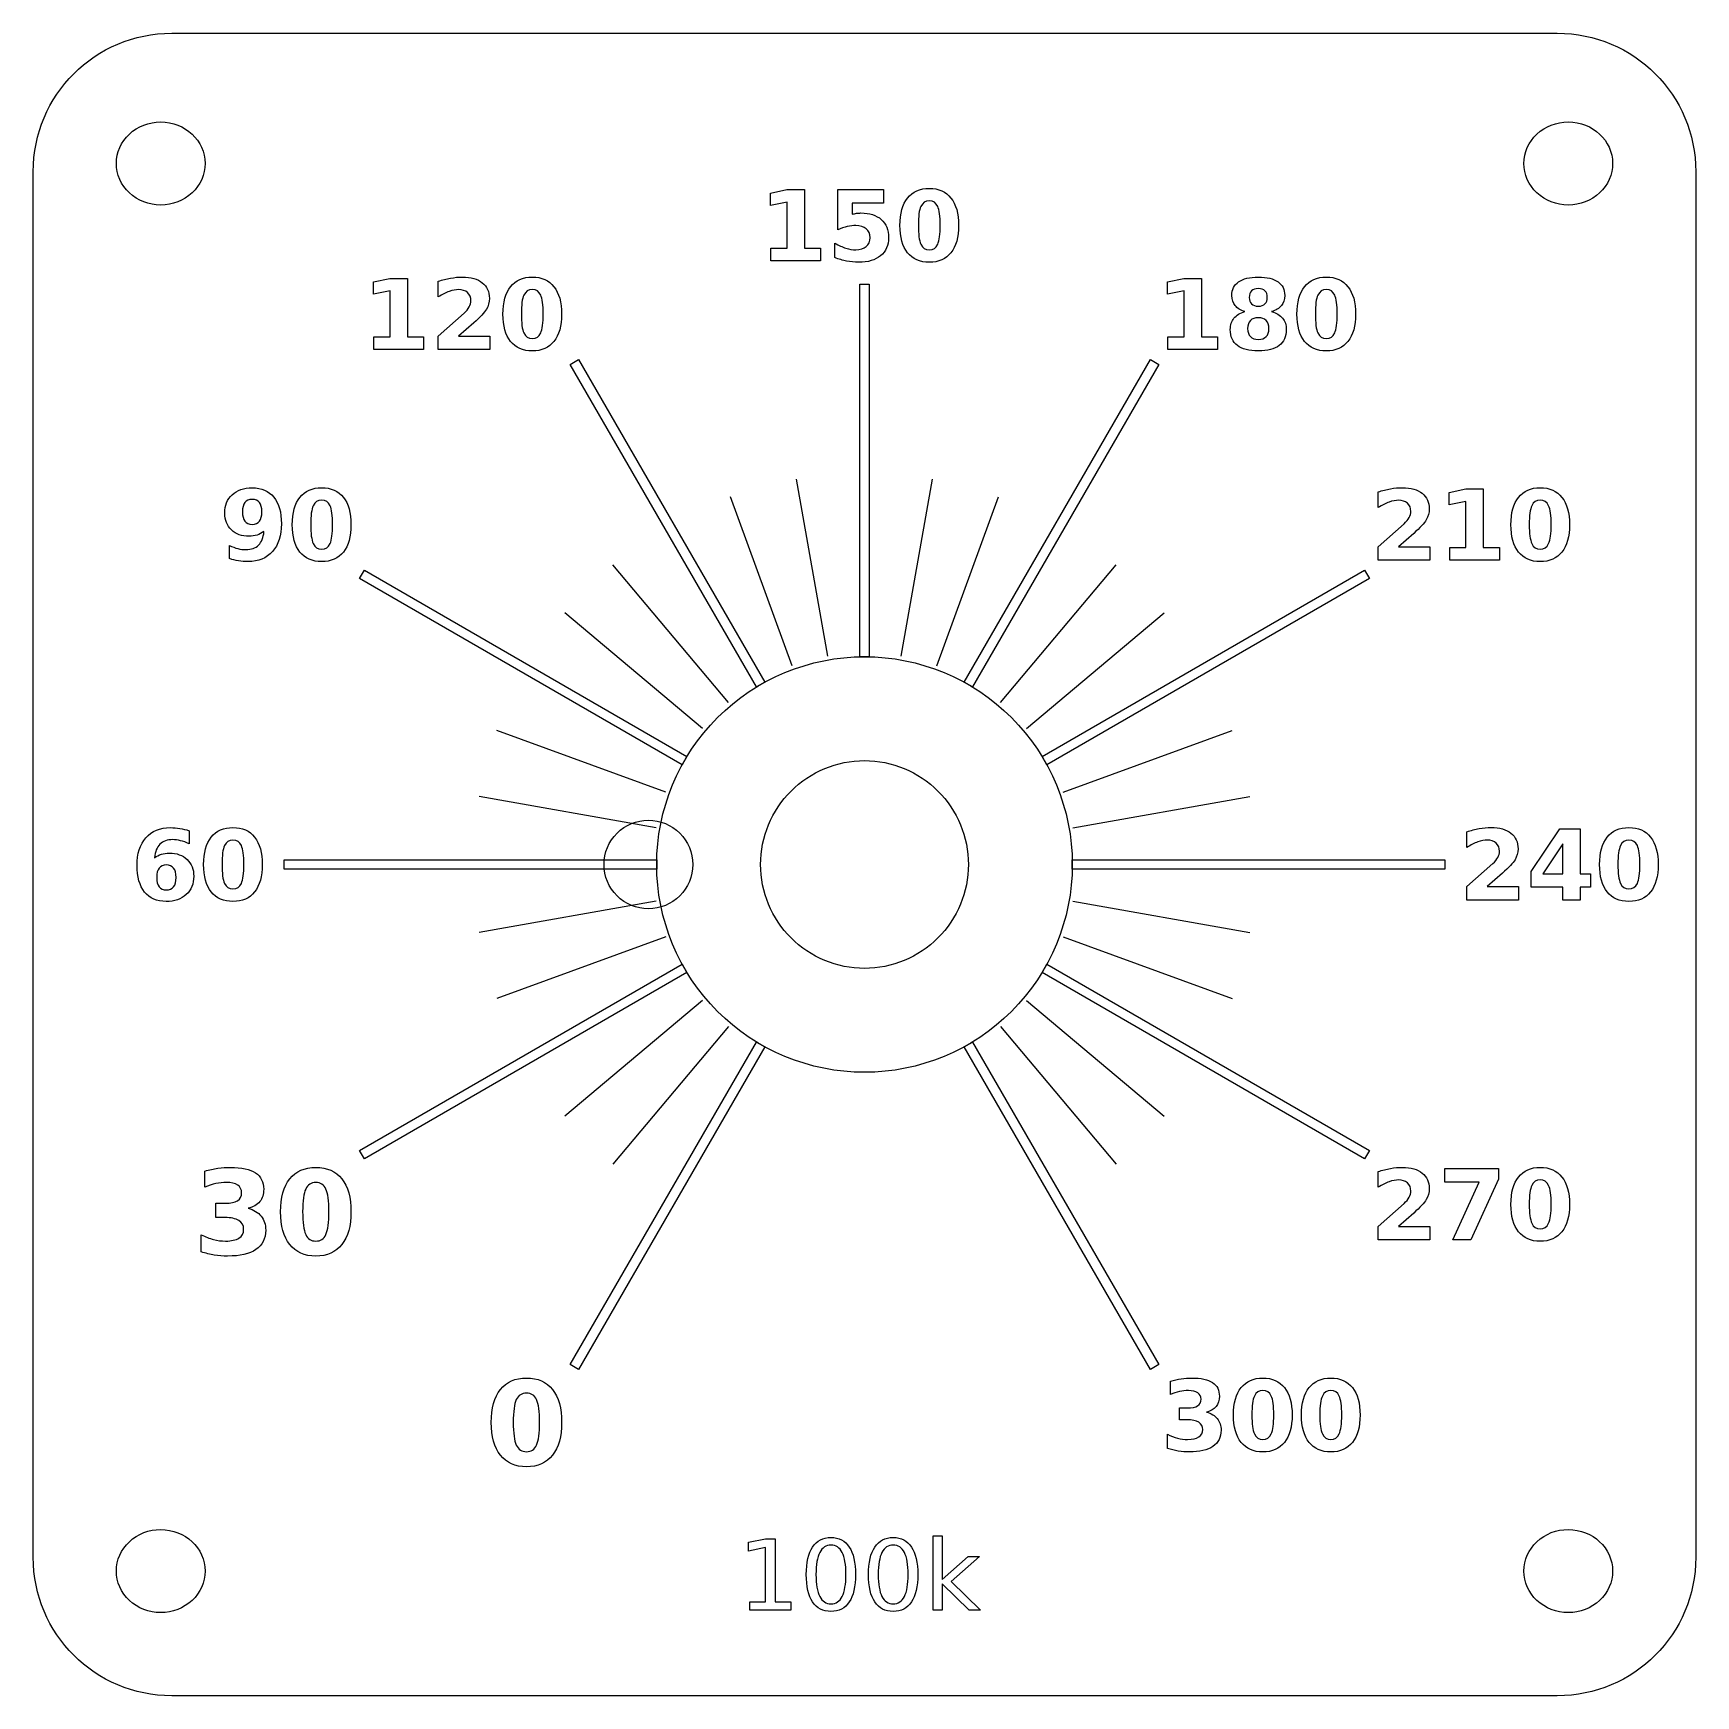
# Model space of a CAD drawing. Extents: x 0.1 to 60.1, y 0.1 to 60.1.
import ezdxf

# ---------------------------------------------------------------- set-up
doc = ezdxf.new("R2010")
doc.units = 0
doc.layers.add('Calque_1', color=7, linetype='CONTINUOUS')

msp = doc.modelspace()

# ---------------------------------------------------------------- linework, layer by layer
at = {"layer": 'Calque_1', "color": 3}
for p, q in [((5.132292, 60.132293), (55.132292, 60.132293)), ((5.132292, 60.132293), (5.132292, 60.132293)), ((0.132292, 5.13229), (0.132292, 55.132293)), ((60.132292, 55.132293), (60.132292, 5.13229)), ((55.132292, 0.13229), (5.132292, 0.13229))]:
    msp.add_line(p, q, dxfattribs=at)
at = {"layer": 'Calque_1', "color": 5}
for p, q in [((6.33229, 55.432292), (6.33229, 55.432292)), ((57.132293, 55.432292), (57.132293, 55.432292)), ((23.932293, 30.132293), (23.932293, 30.132293)), ((33.882292, 30.132293), (33.882292, 30.132293)), ((6.33229, 4.632292), (6.33229, 4.632292)), ((57.132293, 4.632292), (57.132293, 4.632292))]:
    msp.add_line(p, q, dxfattribs=at)
at = {"layer": 'Calque_1', "color": 6}
for p, q in [((26.735431, 54.363705), (27.333155, 54.487729)), ((26.735431, 53.912398), (26.735431, 54.363705)), ((27.3366, 54.036421), (26.735431, 53.912398)), ((27.333155, 54.487729), (27.963608, 54.487729)), ((27.3366, 52.374163), (27.3366, 54.036421)), ((27.963608, 54.487729), (27.963608, 52.374163)), ((29.164223, 54.487729), (30.812701, 54.487729)), ((29.164223, 53.040786), (29.164223, 54.487729)), ((30.812701, 54.000248), (29.693045, 54.000248)), ((29.693045, 54.000248), (29.693045, 53.602339)), ((30.812701, 54.487729), (30.812701, 54.000248)), ((32.865978, 53.204431), (32.865978, 53.204431)), ((33.529159, 53.199231), (33.529159, 53.199231)), ((26.750934, 52.374163), (27.3366, 52.374163)), ((26.750934, 51.915965), (26.750934, 52.374163)), ((27.963608, 52.374163), (28.549274, 52.374163)), ((28.549274, 52.374163), (28.549274, 51.915965)), ((29.062593, 52.036545), (29.062593, 52.558477)), ((28.549274, 51.915965), (26.750934, 51.915965)), ((12.407722, 51.162903), (13.005446, 51.286927)), ((12.407722, 50.711596), (12.407722, 51.162903)), ((13.005446, 51.286927), (13.635898, 51.286927)), ((13.635898, 51.286927), (13.635898, 49.173361)), ((14.748665, 50.616856), (14.748665, 51.181851)), ((29.961566, 37.632293), (29.961566, 51.07226)), ((29.961566, 51.07226), (30.303026, 51.07226)), ((30.303026, 51.07226), (30.303026, 37.632293)), ((41.063137, 51.162896), (41.660861, 51.286919)), ((41.063137, 50.711588), (41.063137, 51.162896)), ((41.660861, 51.286919), (42.291313, 51.286919)), ((42.291313, 51.286919), (42.291313, 49.173353)), ((13.008891, 50.835619), (12.407722, 50.711596)), ((13.008891, 49.173361), (13.008891, 50.835619)), ((41.664306, 50.835612), (41.063137, 50.711588)), ((41.664306, 49.173353), (41.664306, 50.835612)), ((44.017306, 50.599623), (44.017306, 50.599623)), ((14.741774, 49.202644), (15.680562, 50.03119)), ((18.538269, 50.003629), (18.538269, 50.003629)), ((19.20145, 49.998429), (19.20145, 49.998429)), ((43.862276, 50.084581), (43.862276, 50.084581)), ((44.346312, 49.865817), (44.346312, 49.865817)), ((47.193684, 50.003621), (47.193684, 50.003621)), ((47.856864, 49.998421), (47.856864, 49.998421)), ((14.741774, 48.715163), (14.741774, 49.202644)), ((16.028518, 49.684959), (15.479024, 49.202644)), ((15.479024, 49.202644), (16.610738, 49.202644)), ((16.610738, 49.202644), (16.610738, 48.715163)), ((12.423225, 49.173361), (13.008891, 49.173361)), ((12.423225, 48.715163), (12.423225, 49.173361)), ((14.221565, 48.715163), (12.423225, 48.715163)), ((13.635898, 49.173361), (14.221565, 49.173361)), ((14.221565, 49.173361), (14.221565, 48.715163)), ((16.610738, 48.715163), (14.741774, 48.715163)), ((41.078639, 49.173353), (41.664306, 49.173353)), ((41.078639, 48.715156), (41.078639, 49.173353)), ((42.876979, 48.715156), (41.078639, 48.715156)), ((42.291313, 49.173353), (42.876979, 49.173353)), ((42.876979, 49.173353), (42.876979, 48.715156)), ((19.514455, 48.181472), (19.810169, 48.352203)), ((26.234439, 36.542119), (19.514455, 48.181472)), ((19.810169, 48.352203), (26.530152, 36.71285)), ((33.734438, 36.712846), (40.454421, 48.352199)), ((40.750135, 48.181469), (34.030152, 36.542116)), ((40.454421, 48.352199), (40.750135, 48.181469)), ((48.672096, 43.014781), (48.672096, 43.579777)), ((51.236969, 43.56083), (51.834693, 43.684853)), ((51.236969, 43.109522), (51.236969, 43.56083)), ((51.838138, 43.233546), (51.236969, 43.109522)), ((51.834693, 43.684853), (52.465145, 43.684853)), ((51.838138, 41.571287), (51.838138, 43.233546)), ((52.465145, 43.684853), (52.465145, 41.571287)), ((8.031987, 42.408453), (8.031987, 42.408453)), ((10.936203, 42.401563), (10.936203, 42.401563)), ((11.599384, 42.396363), (11.599384, 42.396363)), ((48.665205, 41.60057), (49.603994, 42.429116)), ((49.951949, 42.082884), (49.402456, 41.60057)), ((54.914608, 42.401555), (54.914608, 42.401555)), ((55.577789, 42.396355), (55.577789, 42.396355)), ((7.213777, 41.169941), (7.213777, 41.645364)), ((48.665205, 41.113089), (48.665205, 41.60057)), ((49.402456, 41.60057), (50.534169, 41.60057)), ((50.534169, 41.60057), (50.534169, 41.113089)), ((51.252472, 41.571287), (51.838138, 41.571287)), ((51.252472, 41.113089), (51.252472, 41.571287)), ((52.465145, 41.571287), (53.050811, 41.571287)), ((53.050811, 41.571287), (53.050811, 41.113089)), ((7.213777, 41.169951), (7.213777, 41.169941)), ((50.534169, 41.113089), (48.665205, 41.113089)), ((53.050811, 41.113089), (51.252472, 41.113089)), ((11.912387, 40.45442), (12.083118, 40.750134)), ((23.55174, 33.734437), (11.912387, 40.45442)), ((12.083118, 40.750134), (23.722471, 34.030151)), ((36.542118, 34.030147), (48.18147, 40.750131)), ((48.3522, 40.454418), (36.712848, 33.734434)), ((48.18147, 40.750131), (48.3522, 40.454418)), ((30.303026, 37.632293), (29.961566, 37.632293)), ((26.530152, 36.71285), (26.234439, 36.542119)), ((34.030152, 36.542116), (33.734438, 36.712846)), ((23.722471, 34.030151), (23.55174, 33.734437)), ((36.712848, 33.734434), (36.542118, 34.030147)), ((5.75619, 31.352724), (5.75619, 31.35272)), ((5.75619, 31.35272), (5.75619, 30.877297)), ((51.872901, 30.749828), (51.872901, 31.314823)), ((54.19834, 29.88511), (55.228424, 31.4199)), ((55.228424, 31.4199), (55.965674, 31.4199)), ((55.965674, 31.4199), (55.965674, 29.79726)), ((55.338667, 30.873852), (54.611752, 29.79726)), ((55.338667, 29.79726), (55.338667, 30.873852)), ((4.936257, 30.117654), (4.936257, 30.117654)), ((7.735397, 30.136602), (7.735397, 30.136602)), ((8.398578, 30.131402), (8.398578, 30.131402)), ((9.192329, 29.961562), (9.192329, 30.303023)), ((9.192329, 30.303023), (22.632296, 30.303023)), ((22.632296, 30.303023), (22.632296, 29.961562)), ((37.632292, 29.961562), (37.632292, 30.303023)), ((37.632292, 30.303023), (51.072259, 30.303023)), ((51.072259, 30.303023), (51.072259, 29.961562)), ((51.866011, 29.335617), (52.804799, 30.164162)), ((58.115414, 30.136602), (58.115414, 30.136602)), ((58.778594, 30.131402), (58.778594, 30.131402)), ((22.632296, 29.961562), (9.192329, 29.961562)), ((51.072259, 29.961562), (37.632292, 29.961562)), ((53.152754, 29.817931), (52.603261, 29.335617)), ((54.19834, 29.316669), (54.19834, 29.88511)), ((54.611752, 29.79726), (55.338667, 29.79726)), ((55.965674, 29.79726), (56.332577, 29.79726)), ((56.332577, 29.79726), (56.332577, 29.316669)), ((51.866011, 28.848136), (51.866011, 29.335617)), ((53.734975, 28.848136), (51.866011, 28.848136)), ((52.603261, 29.335617), (53.734975, 29.335617)), ((53.734975, 29.335617), (53.734975, 28.848136)), ((55.338667, 29.316669), (54.19834, 29.316669)), ((55.338667, 28.848136), (55.338667, 29.316669)), ((55.965674, 28.848136), (55.338667, 28.848136)), ((56.332577, 29.316669), (55.965674, 29.316669)), ((55.965674, 29.316669), (55.965674, 28.848136)), ((11.912388, 19.810166), (23.551741, 26.53015)), ((23.551741, 26.53015), (23.722471, 26.234437)), ((36.542117, 26.234435), (36.712847, 26.530149)), ((36.712847, 26.530149), (48.352203, 19.810164)), ((23.722471, 26.234437), (12.083118, 19.514453)), ((48.181472, 19.51445), (36.542117, 26.234435)), ((19.514455, 12.083115), (26.234439, 23.722469)), ((26.530153, 23.551739), (19.810169, 11.912385)), ((26.234439, 23.722469), (26.530153, 23.551739)), ((33.734436, 23.551735), (34.03015, 23.722466)), ((40.454421, 11.91238), (33.734436, 23.551735)), ((34.03015, 23.722466), (40.750135, 12.08311)), ((12.083118, 19.514453), (11.912388, 19.810166)), ((48.352203, 19.810164), (48.181472, 19.51445)), ((6.328387, 18.486245), (6.328387, 19.069155)), ((48.672096, 18.484866), (48.672096, 19.049862)), ((51.075049, 19.154938), (53.012915, 19.154938)), ((51.075049, 18.667457), (51.075049, 19.154938)), ((52.313561, 18.667457), (51.075049, 18.667457)), ((51.364437, 16.583175), (52.313561, 18.667457)), ((53.012915, 18.781145), (52.010393, 16.583175)), ((53.012915, 19.154938), (53.012915, 18.781145)), ((6.725262, 17.392771), (6.725262, 17.905402)), ((6.725262, 17.905402), (7.060125, 17.905402)), ((7.884881, 17.7235), (7.884881, 17.723505)), ((10.803566, 17.605682), (10.803566, 17.605682)), ((11.599383, 17.599482), (11.599383, 17.599482)), ((48.665205, 17.070656), (49.603994, 17.899201)), ((49.951949, 17.55297), (49.402456, 17.070656)), ((54.914608, 17.87164), (54.914608, 17.87164)), ((55.577789, 17.86644), (55.577789, 17.86644)), ((7.043589, 17.392771), (6.725262, 17.392771)), ((48.665205, 16.583175), (48.665205, 17.070656)), ((49.402456, 17.070656), (50.534169, 17.070656)), ((50.534169, 17.070656), (50.534169, 16.583175)), ((6.196096, 16.152537), (6.196096, 16.766453)), ((50.534169, 16.583175), (48.665205, 16.583175)), ((52.010393, 16.583175), (51.364437, 16.583175)), ((19.810169, 11.912385), (19.514455, 12.083115)), ((40.750135, 12.08311), (40.454421, 11.91238)), ((41.173379, 11.00332), (41.173379, 11.48908)), ((41.504108, 10.0921), (41.504108, 10.51929)), ((41.504108, 10.51929), (41.783161, 10.51929)), ((42.470457, 10.36776), (42.470457, 10.36776)), ((44.902694, 10.26957), (44.902694, 10.26957)), ((45.565875, 10.26457), (45.565875, 10.26457)), ((47.355602, 10.26957), (47.355602, 10.26957)), ((48.018783, 10.26457), (48.018783, 10.26457)), ((18.405632, 10.00361), (18.405632, 10.00361)), ((19.201449, 9.99761), (19.201449, 9.99761)), ((41.76938, 10.0921), (41.504108, 10.0921)), ((41.063136, 9.05855), (41.063136, 9.57015))]:
    msp.add_line(p, q, dxfattribs=at)
at = {"layer": 'Calque_1', "color": 1}
for p, q in [((28.806958, 37.648633), (27.679509, 44.042701)), ((31.457625, 37.648633), (32.58507, 44.042702)), ((27.521893, 37.304301), (25.301255, 43.40545)), ((32.742689, 37.304301), (34.963324, 43.405451)), ((25.226348, 35.978967), (21.052915, 40.952668)), ((35.038234, 35.978967), (39.211665, 40.952671)), ((24.285616, 35.038235), (19.311912, 39.211665)), ((35.978966, 35.038235), (40.952668, 39.211668)), ((22.960282, 32.742689), (16.859133, 34.963324)), ((37.3043, 32.74269), (43.405449, 34.963328)), ((22.61595, 31.457625), (16.221881, 32.58507)), ((37.648632, 31.457626), (44.0427, 32.585074)), ((37.632292, 30.132293), (37.632292, 30.132293)), ((22.615951, 28.806957), (16.221883, 27.679509)), ((37.648632, 28.806959), (44.0427, 27.679513)), ((22.960282, 27.521893), (16.859133, 25.301255)), ((37.3043, 27.521895), (43.405449, 25.301259)), ((24.285617, 25.226348), (19.311916, 21.052915)), ((35.978967, 25.22635), (40.952669, 21.052919)), ((25.226348, 24.285615), (21.052917, 19.311912)), ((35.038235, 24.285618), (39.211666, 19.311916))]:
    msp.add_line(p, q, dxfattribs=at)
at = {"layer": 'Calque_1', "color": 7}
for p, q in [((25.94047, 5.672697), (26.55542, 5.79672)), ((25.94047, 5.35575), (25.94047, 5.672697)), ((26.558865, 5.479773), (25.94047, 5.35575)), ((26.55542, 5.79672), (26.903373, 5.79672)), ((26.558865, 3.51779), (26.558865, 5.479773)), ((26.903373, 5.79672), (26.903373, 3.51779)), ((28.920477, 5.843229), (28.920477, 5.843229)), ((28.920477, 5.567623), (28.920477, 5.567623)), ((31.166681, 5.843229), (31.166681, 5.843229)), ((31.166681, 5.567623), (31.166681, 5.567623)), ((32.611899, 5.905242), (32.930568, 5.905242)), ((32.611899, 3.224957), (32.611899, 5.905242)), ((32.930568, 5.905242), (32.930568, 4.322221)), ((32.930568, 4.322221), (33.876247, 5.154211)), ((34.281047, 5.154211), (33.257853, 4.251596)), ((33.876247, 5.154211), (34.281047, 5.154211)), ((33.257853, 4.251596), (34.32411, 3.224957)), ((33.910699, 3.224957), (32.930568, 4.167191)), ((32.930568, 4.167191), (32.930568, 3.224957)), ((25.990423, 3.51779), (26.558865, 3.51779)), ((25.990423, 3.224957), (25.990423, 3.51779)), ((27.471815, 3.224957), (25.990423, 3.224957)), ((26.903373, 3.51779), (27.471815, 3.51779)), ((27.471815, 3.51779), (27.471815, 3.224957)), ((32.930568, 3.224957), (32.611899, 3.224957)), ((34.32411, 3.224957), (33.910699, 3.224957))]:
    msp.add_line(p, q, dxfattribs=at)
at = {"layer": 'Calque_1', "color": 3}
for points in [[(0.132292, 55.132293), (0.132292, 57.902293), (2.362292, 60.132293), (5.132292, 60.132293)], [(55.132292, 60.132293), (57.902292, 60.132293), (60.132292, 57.902293), (60.132292, 55.132293)], [(5.132292, 0.13229), (2.362292, 0.13229), (0.132292, 2.36229), (0.132292, 5.13229)], [(60.132292, 5.13229), (60.132292, 2.36229), (57.902292, 0.13229), (55.132292, 0.13229)]]:
    msp.add_open_spline(points, degree=3, dxfattribs=at)
at = {"layer": 'Calque_1', "color": 5}
for points in [[(3.13229, 55.432292), (3.13229, 55.830117), (3.300861, 56.211648), (3.600919, 56.492952)], [(3.600919, 56.492952), (3.900977, 56.774257), (4.307944, 56.932292), (4.73229, 56.932292)], [(4.73229, 56.932292), (5.615946, 56.932292), (6.33229, 56.260719), (6.33229, 55.432292)], [(53.932293, 55.432292), (53.932293, 55.830117), (54.100864, 56.211648), (54.400922, 56.492952)], [(54.400922, 56.492952), (54.70098, 56.774257), (55.107947, 56.932292), (55.532293, 56.932292)], [(55.532293, 56.932292), (56.415949, 56.932292), (57.132293, 56.260719), (57.132293, 55.432292)], [(3.600919, 54.371632), (3.300861, 54.652936), (3.13229, 55.034467), (3.13229, 55.432292)], [(6.33229, 55.432292), (6.33229, 55.034467), (6.163719, 54.652936), (5.863661, 54.371632)], [(54.400922, 54.371632), (54.100864, 54.652936), (53.932293, 55.034467), (53.932293, 55.432292)], [(57.132293, 55.432292), (57.132293, 55.034467), (56.963722, 54.652936), (56.663664, 54.371632)], [(4.73229, 53.932292), (4.307944, 53.932292), (3.900977, 54.090327), (3.600919, 54.371632)], [(5.863661, 54.371632), (5.563603, 54.090327), (5.156636, 53.932292), (4.73229, 53.932292)], [(55.532293, 53.932292), (55.107947, 53.932292), (54.70098, 54.090327), (54.400922, 54.371632)], [(56.663664, 54.371632), (56.363606, 54.090327), (55.956639, 53.932292), (55.532293, 53.932292)], [(27.480642, 32.783943), (28.183903, 33.487205), (29.13773, 33.882293), (30.132292, 33.882293)], [(30.132292, 33.882293), (31.126854, 33.882293), (32.080681, 33.487205), (32.783942, 32.783943)], [(26.382292, 30.132293), (26.382292, 31.126855), (26.77738, 32.080682), (27.480642, 32.783943)], [(32.783942, 32.783943), (33.487204, 32.080682), (33.882292, 31.126855), (33.882292, 30.132293)], [(20.732293, 30.132293), (20.732293, 30.556639), (20.900864, 30.963606), (21.200922, 31.263664)], [(21.200922, 31.263664), (21.50098, 31.563722), (21.907947, 31.732293), (22.332293, 31.732293)], [(22.332293, 31.732293), (22.756639, 31.732293), (23.163606, 31.563722), (23.463664, 31.263664)], [(23.463664, 31.263664), (23.763722, 30.963606), (23.932293, 30.556639), (23.932293, 30.132293)], [(21.200922, 29.000922), (20.900864, 29.30098), (20.732293, 29.707947), (20.732293, 30.132293)], [(23.932293, 30.132293), (23.932293, 29.707947), (23.763722, 29.30098), (23.463664, 29.000922)], [(27.480642, 27.480643), (26.77738, 28.183904), (26.382292, 29.137731), (26.382292, 30.132293)], [(33.882292, 30.132293), (33.882292, 29.137731), (33.487204, 28.183904), (32.783942, 27.480643)], [(22.332293, 28.532293), (21.907947, 28.532293), (21.50098, 28.700864), (21.200922, 29.000922)], [(23.463664, 29.000922), (23.163606, 28.700864), (22.756639, 28.532293), (22.332293, 28.532293)], [(30.132292, 26.382293), (29.13773, 26.382293), (28.183903, 26.777381), (27.480642, 27.480643)], [(32.783942, 27.480643), (32.080681, 26.777381), (31.126854, 26.382293), (30.132292, 26.382293)], [(3.600919, 5.692952), (3.900977, 5.974257), (4.307944, 6.132292), (4.73229, 6.132292)], [(4.73229, 6.132292), (5.615946, 6.132292), (6.33229, 5.460719), (6.33229, 4.632292)], [(54.400922, 5.692952), (54.70098, 5.974257), (55.107947, 6.132292), (55.532293, 6.132292)], [(55.532293, 6.132292), (56.415949, 6.132292), (57.132293, 5.460719), (57.132293, 4.632292)], [(3.13229, 4.632292), (3.13229, 5.030117), (3.300861, 5.411648), (3.600919, 5.692952)], [(53.932293, 4.632292), (53.932293, 5.030117), (54.100864, 5.411648), (54.400922, 5.692952)], [(3.600919, 3.571632), (3.300861, 3.852936), (3.13229, 4.234467), (3.13229, 4.632292)], [(6.33229, 4.632292), (6.33229, 4.234467), (6.163719, 3.852936), (5.863661, 3.571632)], [(54.400922, 3.571632), (54.100864, 3.852936), (53.932293, 4.234467), (53.932293, 4.632292)], [(57.132293, 4.632292), (57.132293, 4.234467), (56.963722, 3.852936), (56.663664, 3.571632)], [(4.73229, 3.132292), (4.307944, 3.132292), (3.900977, 3.290327), (3.600919, 3.571632)], [(5.863661, 3.571632), (5.563603, 3.290327), (5.156636, 3.132292), (4.73229, 3.132292)], [(55.532293, 3.132292), (55.107947, 3.132292), (54.70098, 3.290327), (54.400922, 3.571632)], [(56.663664, 3.571632), (56.363606, 3.290327), (55.956639, 3.132292), (55.532293, 3.132292)]]:
    msp.add_open_spline(points, degree=3, dxfattribs=at)
at = {"layer": 'Calque_1', "color": 6}
for points in [[(31.412148, 53.199231), (31.412148, 53.626423), (31.504017, 53.95543), (31.687756, 54.186251)], [(31.687756, 54.186251), (31.871494, 54.418221), (32.132747, 54.534206), (32.471515, 54.534206)], [(32.47151, 54.081207), (32.329113, 54.081207), (32.227482, 54.015176), (32.166619, 53.883114)], [(32.774678, 53.883114), (32.714965, 54.015176), (32.613909, 54.081207), (32.47151, 54.081207)], [(32.471515, 54.534206), (32.809134, 54.534206), (33.069813, 54.418221), (33.253551, 54.186251)], [(33.253551, 54.186251), (33.43729, 53.95543), (33.529159, 53.626423), (33.529159, 53.199231)], [(29.693045, 53.602339), (29.743572, 53.616119), (29.7941, 53.626456), (29.84463, 53.633349)], [(29.84463, 53.633349), (29.896303, 53.641389), (29.949702, 53.645409), (30.004827, 53.645409)], [(30.004827, 53.645409), (30.31833, 53.645409), (30.562358, 53.566746), (30.736909, 53.40942)], [(30.736909, 53.40942), (30.911461, 53.253242), (30.998737, 53.035053), (30.998737, 52.754852)], [(32.166619, 53.883114), (32.105752, 53.752201), (32.075319, 53.525973), (32.075319, 53.204431)], [(32.865978, 53.204431), (32.865978, 53.525973), (32.835545, 53.752201), (32.774678, 53.883114)], [(29.512178, 53.154474), (29.404231, 53.130361), (29.288246, 53.092465), (29.164223, 53.040786)], [(29.817069, 53.192374), (29.721754, 53.192374), (29.620124, 53.179741), (29.512178, 53.154474)], [(30.196029, 53.075241), (30.10416, 53.15333), (29.97784, 53.192374), (29.817069, 53.192374)], [(30.335556, 52.754847), (30.335556, 52.890354), (30.289047, 52.997152), (30.196029, 53.075241)], [(31.687756, 52.212211), (31.504017, 52.444181), (31.412148, 52.773188), (31.412148, 53.199231)], [(32.075319, 53.204431), (32.075319, 52.879444), (32.105752, 52.650345), (32.166619, 52.517134)], [(32.774678, 52.517134), (32.835545, 52.650345), (32.865978, 52.879444), (32.865978, 53.204431)], [(33.529159, 53.199231), (33.529159, 52.773188), (33.43729, 52.444181), (33.253551, 52.212211)], [(29.062593, 52.558477), (29.202694, 52.478092), (29.33533, 52.417803), (29.460501, 52.37761)], [(29.460501, 52.37761), (29.586822, 52.337417), (29.705678, 52.31732), (29.817069, 52.31732)], [(29.817069, 52.31732), (29.97784, 52.31732), (30.10416, 52.356364), (30.196029, 52.434453)], [(30.196029, 52.434453), (30.289047, 52.51369), (30.335556, 52.620488), (30.335556, 52.754847)], [(30.998737, 52.754852), (30.998737, 52.476947), (30.903423, 52.259332), (30.712794, 52.102006)], [(32.471515, 51.865979), (32.132747, 51.865979), (31.871494, 51.98139), (31.687756, 52.212211)], [(32.166619, 52.517134), (32.227486, 52.383924), (32.329116, 52.317319), (32.47151, 52.317319)], [(32.47151, 52.317319), (32.612759, 52.317319), (32.713815, 52.383924), (32.774678, 52.517134)], [(33.253551, 52.212211), (33.069813, 51.98139), (32.809134, 51.865979), (32.471515, 51.865979)], [(29.488062, 51.909077), (29.345665, 51.936637), (29.203842, 51.979126), (29.062593, 52.036545)], [(29.922144, 51.866017), (29.776302, 51.866017), (29.631608, 51.88037), (29.488062, 51.909077)], [(30.712794, 52.102006), (30.523313, 51.94468), (30.259763, 51.866017), (29.922144, 51.866017)], [(14.748665, 51.181851), (14.897952, 51.231231), (15.045517, 51.268553), (15.19136, 51.293817)], [(15.19136, 51.293817), (15.337202, 51.32023), (15.480173, 51.333437), (15.620274, 51.333437)], [(15.620274, 51.333437), (15.928036, 51.333437), (16.166896, 51.265683), (16.336854, 51.130176)], [(16.336854, 51.130176), (16.507961, 50.994669), (16.593514, 50.805763), (16.593514, 50.563458)], [(17.360046, 50.985449), (17.543785, 51.217419), (17.805038, 51.333404), (18.143806, 51.333404)], [(18.143806, 51.333404), (18.481425, 51.333404), (18.742104, 51.217419), (18.925842, 50.985449)], [(43.390298, 50.666802), (43.390298, 50.883843), (43.471258, 51.049208), (43.633178, 51.162896)], [(43.633178, 51.162896), (43.795097, 51.276584), (44.032809, 51.333428), (44.346312, 51.333428)], [(44.346312, 51.333428), (44.657519, 51.333428), (44.894083, 51.276584), (45.056002, 51.162896)], [(45.056002, 51.162896), (45.217921, 51.050356), (45.298881, 50.884991), (45.298881, 50.666802)], [(46.015461, 50.98544), (46.1992, 51.21741), (46.460453, 51.333395), (46.79922, 51.333395)], [(46.79922, 51.333395), (47.136839, 51.333395), (47.397518, 51.21741), (47.581257, 50.98544)], [(15.143129, 50.813226), (15.020254, 50.769586), (14.888766, 50.704129), (14.748665, 50.616856)], [(15.48247, 50.880406), (15.379117, 50.880406), (15.266004, 50.858013), (15.143129, 50.813226)], [(15.804587, 50.770163), (15.724202, 50.843658), (15.616829, 50.880406), (15.48247, 50.880406)], [(15.926888, 50.479052), (15.926888, 50.599631), (15.886121, 50.696668), (15.804587, 50.770163)], [(15.866598, 50.253398), (15.906791, 50.325745), (15.926888, 50.400963), (15.926888, 50.479052)], [(16.593514, 50.563458), (16.593514, 50.423357), (16.55734, 50.292444), (16.484993, 50.170717)], [(17.084439, 49.998429), (17.084439, 50.425621), (17.176308, 50.754628), (17.360046, 50.985449)], [(17.83891, 50.682313), (17.77805, 50.551399), (17.74762, 50.325171), (17.74762, 50.003629)], [(18.143801, 50.880406), (18.001404, 50.880406), (17.899773, 50.814375), (17.83891, 50.682313)], [(18.446969, 50.682313), (18.387256, 50.814375), (18.2862, 50.880406), (18.143801, 50.880406)], [(18.538269, 50.003629), (18.538269, 50.325171), (18.507836, 50.551399), (18.446969, 50.682313)], [(18.925842, 50.985449), (19.109581, 50.754628), (19.20145, 50.425621), (19.20145, 49.998429)], [(43.509154, 50.301622), (43.429917, 50.399233), (43.390298, 50.52096), (43.390298, 50.666802)], [(44.101716, 50.833889), (44.045443, 50.778769), (44.017306, 50.70068), (44.017306, 50.599623)], [(44.017306, 50.599623), (44.017306, 50.497418), (44.045443, 50.418755), (44.101716, 50.363634)], [(44.346317, 50.916569), (44.240668, 50.916569), (44.159134, 50.889009), (44.101716, 50.833889)], [(44.585751, 50.833889), (44.529484, 50.889009), (44.449673, 50.916569), (44.346317, 50.916569)], [(44.670151, 50.599623), (44.670151, 50.701827), (44.642018, 50.779916), (44.585751, 50.833889)], [(44.585751, 50.363634), (44.642018, 50.418754), (44.670151, 50.497417), (44.670151, 50.599623)], [(45.298881, 50.666802), (45.298881, 50.52096), (45.258688, 50.399233), (45.178303, 50.301622)], [(45.739853, 49.998421), (45.739853, 50.425612), (45.831722, 50.754619), (46.015461, 50.98544)], [(46.494334, 50.682305), (46.433467, 50.551392), (46.403034, 50.325164), (46.403034, 50.003621)], [(46.799225, 50.880398), (46.656828, 50.880398), (46.555197, 50.814367), (46.494334, 50.682305)], [(47.102394, 50.682305), (47.042681, 50.814367), (46.941624, 50.880398), (46.799225, 50.880398)], [(47.193684, 50.003621), (47.193684, 50.325164), (47.163254, 50.551392), (47.102394, 50.682305)], [(47.581257, 50.98544), (47.764995, 50.754619), (47.856864, 50.425612), (47.856864, 49.998421)], [(15.680562, 50.03119), (15.764393, 50.106982), (15.826405, 50.181051), (15.866598, 50.253398)], [(16.484993, 50.170717), (16.412646, 50.050138), (16.260488, 49.888219), (16.028518, 49.684959)], [(17.360046, 49.011409), (17.176308, 49.243379), (17.084439, 49.572386), (17.084439, 49.998429)], [(17.74762, 50.003629), (17.74762, 49.678642), (17.77805, 49.449543), (17.83891, 49.316332)], [(18.446969, 49.316332), (18.507836, 49.449543), (18.538269, 49.678642), (18.538269, 50.003629)], [(19.20145, 49.998429), (19.20145, 49.572386), (19.109581, 49.243379), (18.925842, 49.011409)], [(43.333454, 49.438626), (43.333454, 49.60399), (43.377666, 49.740645), (43.46609, 49.848592)], [(43.46609, 49.848592), (43.555663, 49.957687), (43.687725, 50.03635), (43.862276, 50.084581)], [(43.862276, 50.084581), (43.706099, 50.131661), (43.588391, 50.204008), (43.509154, 50.301622)], [(44.346312, 49.865817), (44.222289, 49.865817), (44.126974, 49.83194), (44.060369, 49.764187)], [(44.101716, 50.363634), (44.159136, 50.308514), (44.24067, 50.280954), (44.346317, 50.280954)], [(44.62881, 49.764187), (44.56335, 49.83194), (44.469184, 49.865817), (44.346312, 49.865817)], [(44.346317, 50.280954), (44.44967, 50.280954), (44.529482, 50.308514), (44.585751, 50.363634)], [(45.178303, 50.301622), (45.099066, 50.204011), (44.981358, 50.131664), (44.825181, 50.084581)], [(44.825181, 50.084581), (44.999732, 50.036348), (45.13122, 49.957685), (45.219644, 49.848592)], [(45.219644, 49.848592), (45.309217, 49.740645), (45.354003, 49.60399), (45.354003, 49.438626)], [(46.015461, 49.011401), (45.831722, 49.24337), (45.739853, 49.572377), (45.739853, 49.998421)], [(46.403034, 50.003621), (46.403034, 49.678634), (46.433467, 49.449535), (46.494334, 49.316325)], [(47.102394, 49.316325), (47.163254, 49.449535), (47.193684, 49.678634), (47.193684, 50.003621)], [(47.856864, 49.998421), (47.856864, 49.572377), (47.764995, 49.24337), (47.581257, 49.011401)], [(17.83891, 49.316332), (17.899777, 49.183122), (18.001407, 49.116517), (18.143801, 49.116517)], [(18.143801, 49.116517), (18.28505, 49.116517), (18.386106, 49.183122), (18.446969, 49.316332)], [(43.588391, 48.85985), (43.418433, 48.990763), (43.333454, 49.183689), (43.333454, 49.438626)], [(44.060369, 49.764187), (43.993762, 49.696434), (43.960459, 49.599397), (43.960459, 49.473077)], [(43.960459, 49.473077), (43.960459, 49.346756), (43.993762, 49.249719), (44.060369, 49.181966)], [(44.727, 49.473077), (44.727, 49.600545), (44.69427, 49.697582), (44.62881, 49.764187)], [(44.62881, 49.181966), (44.69427, 49.249719), (44.727, 49.346756), (44.727, 49.473077)], [(45.354003, 49.438626), (45.354003, 49.183689), (45.269024, 48.990763), (45.099066, 48.85985)], [(46.494334, 49.316325), (46.555201, 49.183114), (46.656831, 49.116509), (46.799225, 49.116509)], [(46.799225, 49.116509), (46.940474, 49.116509), (47.04153, 49.183114), (47.102394, 49.316325)], [(18.143806, 48.665177), (17.805038, 48.665177), (17.543785, 48.780588), (17.360046, 49.011409)], [(18.925842, 49.011409), (18.742104, 48.780588), (18.481425, 48.665177), (18.143806, 48.665177)], [(44.346312, 48.665202), (44.012138, 48.665202), (43.759498, 48.730085), (43.588391, 48.85985)], [(44.060369, 49.181966), (44.126976, 49.115359), (44.22229, 49.082056), (44.346312, 49.082056)], [(44.346312, 49.082056), (44.469187, 49.082056), (44.563353, 49.115359), (44.62881, 49.181966)], [(45.099066, 48.85985), (44.930256, 48.730085), (44.679338, 48.665202), (44.346312, 48.665202)], [(46.79922, 48.665169), (46.460453, 48.665169), (46.1992, 48.78058), (46.015461, 49.011401)], [(47.581257, 49.011401), (47.397518, 48.78058), (47.136839, 48.665169), (46.79922, 48.665169)], [(7.043245, 42.81326), (7.043245, 43.090016), (7.132817, 43.31165), (7.311962, 43.478163)], [(7.311962, 43.478163), (7.492255, 43.644676), (7.733412, 43.727933), (8.035432, 43.727933)], [(8.031987, 43.311068), (7.916002, 43.311068), (7.828727, 43.273172), (7.77016, 43.19738)], [(8.293815, 43.19738), (8.235248, 43.273172), (8.147972, 43.311068), (8.031987, 43.311068)], [(8.035432, 43.727933), (8.370755, 43.727933), (8.630285, 43.614819), (8.814024, 43.388591)], [(8.814024, 43.388591), (8.997763, 43.162363), (9.089632, 42.842543), (9.089632, 42.429132)], [(9.482372, 42.396363), (9.482372, 42.823555), (9.574241, 43.152562), (9.75798, 43.383383)], [(9.75798, 43.383383), (9.941719, 43.615353), (10.202972, 43.731338), (10.541739, 43.731338)], [(10.541734, 43.27834), (10.399337, 43.27834), (10.297706, 43.212309), (10.236843, 43.080247)], [(10.844903, 43.080247), (10.78519, 43.212309), (10.684133, 43.27834), (10.541734, 43.27834)], [(10.541739, 43.731338), (10.879358, 43.731338), (11.140037, 43.615353), (11.323776, 43.383383)], [(11.323776, 43.383383), (11.507515, 43.152562), (11.599384, 42.823555), (11.599384, 42.396363)], [(48.672096, 43.579777), (48.821384, 43.629157), (48.968949, 43.666479), (49.114791, 43.691742)], [(49.06656, 43.211152), (48.943685, 43.167512), (48.812197, 43.102055), (48.672096, 43.014781)], [(49.405902, 43.278332), (49.302549, 43.278332), (49.189435, 43.255939), (49.06656, 43.211152)], [(49.114791, 43.691742), (49.260634, 43.718155), (49.403605, 43.731362), (49.543705, 43.731362)], [(49.728018, 43.168089), (49.647633, 43.241584), (49.540261, 43.278332), (49.405902, 43.278332)], [(49.543705, 43.731362), (49.851467, 43.731362), (50.090327, 43.663608), (50.260285, 43.528101)], [(50.260285, 43.528101), (50.431392, 43.392594), (50.516945, 43.203688), (50.516945, 42.961383)], [(53.460778, 42.396355), (53.460778, 42.823546), (53.552647, 43.152553), (53.736385, 43.383374)], [(53.736385, 43.383374), (53.920124, 43.615344), (54.181377, 43.731329), (54.520145, 43.731329)], [(54.52014, 43.278332), (54.377743, 43.278332), (54.276112, 43.212301), (54.215249, 43.080239)], [(54.823308, 43.080239), (54.763595, 43.212301), (54.662539, 43.278332), (54.52014, 43.278332)], [(54.520145, 43.731329), (54.857764, 43.731329), (55.118443, 43.615344), (55.302181, 43.383374)], [(55.302181, 43.383374), (55.48592, 43.152553), (55.577789, 42.823546), (55.577789, 42.396355)], [(7.284402, 42.206923), (7.123631, 42.360804), (7.043245, 42.562916), (7.043245, 42.81326)], [(7.77016, 43.19738), (7.711593, 43.121588), (7.68231, 43.009048), (7.68231, 42.85976)], [(7.68231, 42.85976), (7.68231, 42.709325), (7.711593, 42.596211), (7.77016, 42.520419)], [(8.381665, 42.85976), (8.381665, 43.009048), (8.352382, 43.121588), (8.293815, 43.19738)], [(8.293815, 42.520419), (8.352382, 42.596211), (8.381665, 42.709325), (8.381665, 42.85976)], [(10.236843, 43.080247), (10.175983, 42.949333), (10.145553, 42.723105), (10.145553, 42.401563)], [(10.936203, 42.401563), (10.936203, 42.723105), (10.90577, 42.949333), (10.844903, 43.080247)], [(49.603994, 42.429116), (49.687825, 42.504908), (49.749836, 42.578978), (49.790029, 42.651325)], [(49.850319, 42.876978), (49.850319, 42.997557), (49.809552, 43.094594), (49.728018, 43.168089)], [(49.790029, 42.651325), (49.830222, 42.723672), (49.850319, 42.798889), (49.850319, 42.876978)], [(50.516945, 42.961383), (50.516945, 42.821282), (50.480771, 42.690369), (50.408424, 42.568642)], [(54.215249, 43.080239), (54.154382, 42.949326), (54.123949, 42.723098), (54.123949, 42.401555)], [(54.914608, 42.401555), (54.914608, 42.723098), (54.884175, 42.949326), (54.823308, 43.080239)], [(7.921744, 41.977824), (7.658769, 41.977824), (7.446321, 42.05419), (7.284402, 42.206923)], [(7.77016, 42.520419), (7.828727, 42.445775), (7.916002, 42.408453), (8.031987, 42.408453)], [(8.20941, 42.020884), (8.120986, 41.992177), (8.025097, 41.977824), (7.921744, 41.977824)], [(8.031987, 42.408453), (8.147972, 42.408453), (8.235248, 42.445775), (8.293815, 42.520419)], [(8.459179, 42.150075), (8.38109, 42.092655), (8.297834, 42.049591), (8.20941, 42.020884)], [(8.264531, 41.660871), (8.374774, 41.771114), (8.439657, 41.934182), (8.459179, 42.150075)], [(9.089632, 42.429132), (9.089632, 42.004237), (8.98226, 41.670062), (8.767515, 41.426609)], [(9.75798, 41.409343), (9.574241, 41.641313), (9.482372, 41.97032), (9.482372, 42.396363)], [(10.145553, 42.401563), (10.145553, 42.076576), (10.175983, 41.847477), (10.236843, 41.714266)], [(10.844903, 41.714266), (10.90577, 41.847477), (10.936203, 42.076576), (10.936203, 42.401563)], [(11.599384, 42.396363), (11.599384, 41.97032), (11.507515, 41.641313), (11.323776, 41.409343)], [(50.408424, 42.568642), (50.336077, 42.448064), (50.183919, 42.286145), (49.951949, 42.082884)], [(53.736385, 41.409335), (53.552647, 41.641304), (53.460778, 41.970311), (53.460778, 42.396355)], [(54.123949, 42.401555), (54.123949, 42.076568), (54.154382, 41.847469), (54.215249, 41.714259)], [(54.823308, 41.714259), (54.884175, 41.847469), (54.914608, 42.076568), (54.914608, 42.401555)], [(55.577789, 42.396355), (55.577789, 41.970311), (55.48592, 41.641304), (55.302181, 41.409335)], [(7.213777, 41.645364), (7.319427, 41.595984), (7.420483, 41.558662), (7.516946, 41.533399)], [(7.516946, 41.533399), (7.613409, 41.509286), (7.708723, 41.497229), (7.802889, 41.497229)], [(7.802889, 41.497229), (8.000408, 41.497229), (8.154288, 41.551776), (8.264531, 41.660871)], [(8.767515, 41.426609), (8.552771, 41.184304), (8.258215, 41.063151), (7.883848, 41.063151)], [(10.541739, 41.063111), (10.202972, 41.063111), (9.941719, 41.178522), (9.75798, 41.409343)], [(10.236843, 41.714266), (10.29771, 41.581056), (10.39934, 41.514451), (10.541734, 41.514451)], [(10.541734, 41.514451), (10.682983, 41.514451), (10.78404, 41.581056), (10.844903, 41.714266)], [(11.323776, 41.409343), (11.140037, 41.178522), (10.879358, 41.063111), (10.541739, 41.063111)], [(54.520145, 41.063103), (54.181377, 41.063103), (53.920124, 41.178514), (53.736385, 41.409335)], [(54.215249, 41.714259), (54.276109, 41.581048), (54.377739, 41.514443), (54.52014, 41.514443)], [(54.52014, 41.514443), (54.661389, 41.514443), (54.762445, 41.581048), (54.823308, 41.714259)], [(55.302181, 41.409335), (55.118443, 41.178514), (54.857764, 41.063103), (54.520145, 41.063103)], [(7.537616, 41.090711), (7.427373, 41.107938), (7.319427, 41.134351), (7.213777, 41.169951)], [(7.883848, 41.063151), (7.76327, 41.063151), (7.647859, 41.072338), (7.537616, 41.090711)], [(4.199007, 31.097784), (4.413751, 31.341237), (4.707732, 31.462964), (5.080951, 31.462964)], [(5.080951, 31.462964), (5.199233, 31.462964), (5.31407, 31.453777), (5.425461, 31.435404)], [(5.425461, 31.435404), (5.536852, 31.417031), (5.647095, 31.389471), (5.75619, 31.352724)], [(6.557174, 31.118422), (6.740913, 31.350391), (7.002166, 31.466376), (7.340934, 31.466376)], [(7.340934, 31.466376), (7.678553, 31.466376), (7.939232, 31.350391), (8.12297, 31.118422)], [(51.872901, 31.314823), (52.022188, 31.364203), (52.169753, 31.401525), (52.315596, 31.426789)], [(52.315596, 31.426789), (52.461438, 31.453202), (52.604409, 31.466409), (52.74451, 31.466409)], [(52.74451, 31.466409), (53.052272, 31.466409), (53.291132, 31.398656), (53.46109, 31.263149)], [(53.46109, 31.263149), (53.632197, 31.127642), (53.71775, 30.938736), (53.71775, 30.696431)], [(56.937191, 31.118422), (57.12093, 31.350391), (57.382183, 31.466376), (57.72095, 31.466376)], [(57.72095, 31.466376), (58.058569, 31.466376), (58.319248, 31.350391), (58.502987, 31.118422)], [(3.878613, 30.096984), (3.878613, 30.521879), (3.985411, 30.855479), (4.199007, 31.097784)], [(4.703713, 30.863521), (4.59347, 30.754426), (4.529162, 30.591933), (4.510788, 30.37604)], [(5.165356, 31.028885), (4.967837, 31.028885), (4.813956, 30.973764), (4.703713, 30.863521)], [(5.447854, 30.990985), (5.351391, 31.016252), (5.257225, 31.028885), (5.165356, 31.028885)], [(5.75619, 30.877297), (5.647095, 30.928977), (5.544317, 30.966873), (5.447854, 30.990985)], [(6.281567, 30.131402), (6.281567, 30.558594), (6.373436, 30.887601), (6.557174, 31.118422)], [(7.036038, 30.815285), (6.975171, 30.684372), (6.944738, 30.458144), (6.944738, 30.136602)], [(7.340929, 31.013378), (7.198532, 31.013378), (7.096901, 30.947347), (7.036038, 30.815285)], [(7.644097, 30.815285), (7.584384, 30.947347), (7.483328, 31.013378), (7.340929, 31.013378)], [(7.735397, 30.136602), (7.735397, 30.458144), (7.704964, 30.684372), (7.644097, 30.815285)], [(8.12297, 31.118422), (8.306709, 30.887601), (8.398578, 30.558594), (8.398578, 30.131402)], [(52.267364, 30.946198), (52.144489, 30.902558), (52.013002, 30.837101), (51.872901, 30.749828)], [(52.606706, 31.013378), (52.503353, 31.013378), (52.390239, 30.990985), (52.267364, 30.946198)], [(52.928823, 30.903135), (52.848437, 30.97663), (52.741065, 31.013378), (52.606706, 31.013378)], [(53.051124, 30.612025), (53.051124, 30.732603), (53.010357, 30.82964), (52.928823, 30.903135)], [(52.990834, 30.386371), (53.031027, 30.458718), (53.051124, 30.533936), (53.051124, 30.612025)], [(53.71775, 30.696431), (53.71775, 30.55633), (53.681576, 30.425417), (53.609229, 30.30369)], [(56.661583, 30.131402), (56.661583, 30.558594), (56.753452, 30.887601), (56.937191, 31.118422)], [(57.416054, 30.815285), (57.355194, 30.684372), (57.324764, 30.458144), (57.324764, 30.136602)], [(57.720945, 31.013378), (57.578548, 31.013378), (57.476917, 30.947347), (57.416054, 30.815285)], [(58.024114, 30.815285), (57.964401, 30.947347), (57.863344, 31.013378), (57.720945, 31.013378)], [(58.115414, 30.136602), (58.115414, 30.458144), (58.084981, 30.684372), (58.024114, 30.815285)], [(58.502987, 31.118422), (58.686725, 30.887601), (58.778594, 30.558594), (58.778594, 30.131402)], [(4.152498, 29.135802), (3.969908, 29.36203), (3.878613, 29.682424), (3.878613, 30.096984)], [(4.510788, 30.37604), (4.58658, 30.432313), (4.668688, 30.474229), (4.757112, 30.501786)], [(4.67443, 30.003965), (4.61701, 29.929322), (4.5883, 29.816782), (4.5883, 29.666346)], [(4.936257, 30.117654), (4.820272, 30.117654), (4.732997, 30.079758), (4.67443, 30.003965)], [(4.757112, 30.501786), (4.845536, 30.530493), (4.941999, 30.544846), (5.0465, 30.544846)], [(5.198084, 30.003965), (5.140664, 30.079758), (5.053388, 30.117654), (4.936257, 30.117654)], [(5.0465, 30.544846), (5.309476, 30.544846), (5.521349, 30.467906), (5.68212, 30.314025)], [(5.285934, 29.666346), (5.285934, 29.816782), (5.256651, 29.929322), (5.198084, 30.003965)], [(5.68212, 30.314025), (5.84404, 30.160144), (5.925, 29.958606), (5.925, 29.709411)], [(6.557174, 29.144382), (6.373436, 29.376352), (6.281567, 29.705359), (6.281567, 30.131402)], [(6.944738, 30.136602), (6.944738, 29.811615), (6.975171, 29.582516), (7.036038, 29.449305)], [(7.644097, 29.449305), (7.704964, 29.582516), (7.735397, 29.811615), (7.735397, 30.136602)], [(8.398578, 30.131402), (8.398578, 29.705359), (8.306709, 29.376352), (8.12297, 29.144382)], [(52.804799, 30.164162), (52.88863, 30.239954), (52.950641, 30.314024), (52.990834, 30.386371)], [(53.609229, 30.30369), (53.536882, 30.183111), (53.384724, 30.021192), (53.152754, 29.817931)], [(56.937191, 29.144382), (56.753452, 29.376352), (56.661583, 29.705359), (56.661583, 30.131402)], [(57.324764, 30.136602), (57.324764, 29.811615), (57.355194, 29.582516), (57.416054, 29.449305)], [(58.024114, 29.449305), (58.084981, 29.582516), (58.115414, 29.811615), (58.115414, 30.136602)], [(58.778594, 30.131402), (58.778594, 29.705359), (58.686725, 29.376352), (58.502987, 29.144382)], [(4.5883, 29.666346), (4.5883, 29.51591), (4.61701, 29.402796), (4.67443, 29.327004)], [(5.198084, 29.327004), (5.256651, 29.402796), (5.285934, 29.51591), (5.285934, 29.666346)], [(5.925, 29.709411), (5.925, 29.433803), (5.834853, 29.212743), (5.65456, 29.04623)], [(7.036038, 29.449305), (7.096898, 29.316094), (7.198528, 29.249489), (7.340929, 29.249489)], [(7.340929, 29.249489), (7.482178, 29.249489), (7.583234, 29.316094), (7.644097, 29.449305)], [(57.416054, 29.449305), (57.476921, 29.316094), (57.578551, 29.249489), (57.720945, 29.249489)], [(57.720945, 29.249489), (57.862194, 29.249489), (57.963251, 29.316094), (58.024114, 29.449305)], [(4.929367, 28.798183), (4.595193, 28.798183), (4.336237, 28.910723), (4.152498, 29.135802)], [(4.67443, 29.327004), (4.732997, 29.252361), (4.820272, 29.215039), (4.936257, 29.215039)], [(5.65456, 29.04623), (5.474267, 28.880865), (5.232536, 28.798183), (4.929367, 28.798183)], [(4.936257, 29.215039), (5.05339, 29.215039), (5.140666, 29.252361), (5.198084, 29.327004)], [(7.340934, 28.79815), (7.002166, 28.79815), (6.740913, 28.913561), (6.557174, 29.144382)], [(8.12297, 29.144382), (7.939232, 28.913561), (7.678553, 28.79815), (7.340934, 28.79815)], [(57.72095, 28.79815), (57.382183, 28.79815), (57.12093, 28.913561), (56.937191, 29.144382)], [(58.502987, 29.144382), (58.319248, 28.913561), (58.058569, 28.79815), (57.72095, 28.79815)], [(6.795542, 19.168375), (6.949883, 19.190422), (7.101467, 19.201445), (7.250295, 19.201445)], [(7.250295, 19.201445), (7.651304, 19.201445), (7.951027, 19.135299), (8.149465, 19.003008)], [(9.389699, 18.783906), (9.610185, 19.062269), (9.923689, 19.201451), (10.33021, 19.201451)], [(10.33021, 19.201451), (10.735353, 19.201451), (11.048168, 19.062269), (11.268654, 18.783906)], [(49.114791, 19.161828), (49.260634, 19.188241), (49.403605, 19.201448), (49.543705, 19.201448)], [(49.543705, 19.201448), (49.851467, 19.201448), (50.090327, 19.133695), (50.260285, 18.998188)], [(53.736385, 18.853459), (53.920124, 19.085429), (54.181377, 19.201414), (54.520145, 19.201414)], [(54.520145, 19.201414), (54.857764, 19.201414), (55.118443, 19.085429), (55.302181, 18.853459)], [(6.328387, 19.069155), (6.485484, 19.113255), (6.641202, 19.146328), (6.795542, 19.168375)], [(6.719061, 18.614402), (6.588148, 18.585462), (6.457923, 18.542743), (6.328387, 18.486245)], [(7.107668, 18.657812), (6.97951, 18.657812), (6.849974, 18.643342), (6.719061, 18.614402)], [(7.510744, 18.560662), (7.415659, 18.625429), (7.281301, 18.657812), (7.107668, 18.657812)], [(8.149465, 19.003008), (8.34928, 18.872095), (8.449188, 18.674346), (8.449188, 18.409763)], [(9.05897, 17.599482), (9.05897, 18.112112), (9.169213, 18.50692), (9.389699, 18.783906)], [(10.33021, 18.657814), (10.159333, 18.657814), (10.037377, 18.578577), (9.964341, 18.420103)], [(10.694012, 18.420103), (10.622354, 18.578577), (10.501087, 18.657814), (10.33021, 18.657814)], [(11.268654, 18.783906), (11.48914, 18.50692), (11.599383, 18.112112), (11.599383, 17.599482)], [(48.672096, 19.049862), (48.821384, 19.099242), (48.968949, 19.136564), (49.114791, 19.161828)], [(49.06656, 18.681237), (48.943685, 18.637597), (48.812197, 18.57214), (48.672096, 18.484866)], [(49.405902, 18.748417), (49.302549, 18.748417), (49.189435, 18.726024), (49.06656, 18.681237)], [(49.728018, 18.638174), (49.647633, 18.711669), (49.540261, 18.748417), (49.405902, 18.748417)], [(49.850319, 18.347063), (49.850319, 18.467642), (49.809552, 18.564679), (49.728018, 18.638174)], [(50.260285, 18.998188), (50.431392, 18.862681), (50.516945, 18.673774), (50.516945, 18.431469)], [(53.460778, 17.86644), (53.460778, 18.293631), (53.552647, 18.622638), (53.736385, 18.853459)], [(54.52014, 18.748417), (54.377743, 18.748417), (54.276112, 18.682386), (54.215249, 18.550324)], [(54.823308, 18.550324), (54.763595, 18.682386), (54.662539, 18.748417), (54.52014, 18.748417)], [(55.302181, 18.853459), (55.48592, 18.622638), (55.577789, 18.293631), (55.577789, 17.86644)], [(7.50661, 17.998422), (7.604451, 18.061809), (7.653371, 18.157582), (7.653371, 18.285743)], [(7.653371, 18.285743), (7.653371, 18.404254), (7.605829, 18.495894), (7.510744, 18.560662)], [(8.449188, 18.409763), (8.449188, 18.22924), (8.401646, 18.0811), (8.306561, 17.965345)], [(9.964341, 18.420103), (9.891305, 18.263006), (9.854787, 17.991533), (9.854787, 17.605682)], [(10.803566, 17.605682), (10.803566, 17.991533), (10.767048, 18.263006), (10.694012, 18.420103)], [(49.603994, 17.899201), (49.687825, 17.974993), (49.749836, 18.049063), (49.790029, 18.12141)], [(49.790029, 18.12141), (49.830222, 18.193757), (49.850319, 18.268974), (49.850319, 18.347063)], [(50.408424, 18.038728), (50.336077, 17.91815), (50.183919, 17.756231), (49.951949, 17.55297)], [(50.516945, 18.431469), (50.516945, 18.291368), (50.480771, 18.160455), (50.408424, 18.038728)], [(54.215249, 18.550324), (54.154382, 18.419411), (54.123949, 18.193183), (54.123949, 17.87164)], [(54.914608, 17.87164), (54.914608, 18.193183), (54.884175, 18.419411), (54.823308, 18.550324)], [(7.060125, 17.905402), (7.259941, 17.905402), (7.408769, 17.936409), (7.50661, 17.998422)], [(8.306561, 17.965345), (8.211476, 17.850968), (8.070916, 17.770353), (7.884881, 17.7235)], [(7.884881, 17.723505), (8.092965, 17.669758), (8.25075, 17.576052), (8.358237, 17.442385)], [(8.358237, 17.442385), (8.467102, 17.310093), (8.521535, 17.141283), (8.521535, 16.935956)], [(9.389699, 16.415058), (9.169213, 16.693422), (9.05897, 17.08823), (9.05897, 17.599482)], [(9.854787, 17.605682), (9.854787, 17.215697), (9.891305, 16.940779), (9.964341, 16.780926)], [(10.694012, 16.780926), (10.767048, 16.940779), (10.803566, 17.215697), (10.803566, 17.605682)], [(11.599383, 17.599482), (11.599383, 17.08823), (11.48914, 16.693422), (11.268654, 16.415058)], [(53.736385, 16.87942), (53.552647, 17.111389), (53.460778, 17.440396), (53.460778, 17.86644)], [(54.123949, 17.87164), (54.123949, 17.546653), (54.154382, 17.317554), (54.215249, 17.184344)], [(54.823308, 17.184344), (54.884175, 17.317554), (54.914608, 17.546653), (54.914608, 17.87164)], [(55.577789, 17.86644), (55.577789, 17.440396), (55.48592, 17.111389), (55.302181, 16.87942)], [(7.552085, 17.283217), (7.437708, 17.356253), (7.268209, 17.392771), (7.043589, 17.392771)], [(7.725718, 16.964891), (7.725718, 17.10545), (7.66784, 17.211559), (7.552085, 17.283217)], [(7.556219, 16.650698), (7.669218, 16.723734), (7.725718, 16.828465), (7.725718, 16.964891)], [(8.521535, 16.935956), (8.521535, 16.630031), (8.404402, 16.397143), (8.170135, 16.23729)], [(54.520145, 16.533188), (54.181377, 16.533188), (53.920124, 16.648599), (53.736385, 16.87942)], [(54.215249, 17.184344), (54.276109, 17.051133), (54.377739, 16.984528), (54.52014, 16.984528)], [(54.52014, 16.984528), (54.661389, 16.984528), (54.762445, 17.051133), (54.823308, 17.184344)], [(55.302181, 16.87942), (55.118443, 16.648599), (54.857764, 16.533188), (54.520145, 16.533188)], [(6.196096, 16.766453), (6.344924, 16.692039), (6.492374, 16.635539), (6.638446, 16.596954)], [(6.638446, 16.596954), (6.785896, 16.559747), (6.93059, 16.541144), (7.072528, 16.541144)], [(7.072528, 16.541144), (7.283368, 16.541144), (7.444598, 16.577662), (7.556219, 16.650698)], [(8.170135, 16.23729), (7.935868, 16.078816), (7.594115, 15.999579), (7.144875, 15.999579)], [(10.33021, 15.99958), (9.923689, 15.99958), (9.610185, 16.138073), (9.389699, 16.415058)], [(9.964341, 16.780926), (10.037377, 16.621074), (10.159333, 16.541148), (10.33021, 16.541148)], [(10.33021, 16.541148), (10.499709, 16.541148), (10.620976, 16.621074), (10.694012, 16.780926)], [(11.268654, 16.415058), (11.048168, 16.138073), (10.735353, 15.99958), (10.33021, 15.99958)], [(6.667385, 16.038849), (6.50891, 16.063656), (6.351814, 16.101552), (6.196096, 16.152537)], [(7.144875, 15.999579), (6.9864, 15.999579), (6.827237, 16.012669), (6.667385, 16.038849)], [(16.991765, 11.18203), (17.212251, 11.460397), (17.525755, 11.59958), (17.932276, 11.59958)], [(17.932276, 11.59958), (18.337419, 11.59958), (18.650233, 11.460397), (18.87072, 11.18203)], [(41.173379, 11.48908), (41.304292, 11.525813), (41.434058, 11.55338), (41.562675, 11.57178)], [(41.562675, 11.57178), (41.691292, 11.59018), (41.817612, 11.59938), (41.941635, 11.59938)], [(41.941635, 11.59938), (42.275809, 11.59938), (42.525578, 11.54426), (42.690943, 11.43402)], [(42.690943, 11.43402), (42.857456, 11.32492), (42.940713, 11.16013), (42.940713, 10.93965)], [(43.724472, 11.25159), (43.90821, 11.483557), (44.169463, 11.59954), (44.508231, 11.59954)], [(44.508231, 11.59954), (44.84585, 11.59954), (45.106529, 11.483557), (45.290268, 11.25159)], [(46.17738, 11.25159), (46.361118, 11.483557), (46.622371, 11.59954), (46.961139, 11.59954)], [(46.961139, 11.59954), (47.298758, 11.59954), (47.559437, 11.483557), (47.743175, 11.25159)], [(16.661035, 9.99761), (16.661035, 10.510237), (16.771278, 10.905043), (16.991765, 11.18203)], [(17.566406, 10.81803), (17.49337, 10.66093), (17.456852, 10.389457), (17.456852, 10.00361)], [(17.932276, 11.05574), (17.761399, 11.05574), (17.639442, 10.976503), (17.566406, 10.81803)], [(18.296078, 10.81803), (18.22442, 10.976503), (18.103153, 11.05574), (17.932276, 11.05574)], [(18.405632, 10.00361), (18.405632, 10.389457), (18.369114, 10.66093), (18.296078, 10.81803)], [(18.87072, 11.18203), (19.091206, 10.905043), (19.201449, 10.510237), (19.201449, 9.99761)], [(41.49894, 11.11012), (41.389845, 11.085987), (41.281325, 11.050387), (41.173379, 11.00332)], [(41.822779, 11.14632), (41.715981, 11.14632), (41.608035, 11.134253), (41.49894, 11.11012)], [(42.158676, 11.06532), (42.079439, 11.11932), (41.967473, 11.14632), (41.822779, 11.14632)], [(42.155231, 10.59679), (42.236765, 10.64959), (42.277532, 10.7294), (42.277532, 10.83622)], [(42.277532, 10.83622), (42.277532, 10.93498), (42.237913, 11.011347), (42.158676, 11.06532)], [(42.940713, 10.93965), (42.940713, 10.78921), (42.901094, 10.66576), (42.821857, 10.5693)], [(43.448864, 10.26457), (43.448864, 10.691757), (43.540733, 11.020763), (43.724472, 11.25159)], [(44.203335, 10.94826), (44.142468, 10.817347), (44.112035, 10.591117), (44.112035, 10.26957)], [(44.508226, 11.14635), (44.365829, 11.14635), (44.264198, 11.08032), (44.203335, 10.94826)], [(44.811394, 10.94826), (44.751681, 11.08032), (44.650625, 11.14635), (44.508226, 11.14635)], [(44.902694, 10.26957), (44.902694, 10.591117), (44.872261, 10.817347), (44.811394, 10.94826)], [(45.290268, 11.25159), (45.474006, 11.020763), (45.565875, 10.691757), (45.565875, 10.26457)], [(45.901772, 10.26457), (45.901772, 10.691757), (45.993641, 11.020763), (46.17738, 11.25159)], [(46.656253, 10.94826), (46.595393, 10.817347), (46.564963, 10.591117), (46.564963, 10.26957)], [(46.961144, 11.14635), (46.818747, 11.14635), (46.717116, 11.08032), (46.656253, 10.94826)], [(47.264312, 10.94826), (47.204599, 11.08032), (47.103543, 11.14635), (46.961144, 11.14635)], [(47.355602, 10.26957), (47.355602, 10.591117), (47.325172, 10.817347), (47.264312, 10.94826)], [(47.743175, 11.25159), (47.926914, 11.020763), (48.018783, 10.691757), (48.018783, 10.26457)], [(41.783161, 10.51929), (41.949674, 10.51929), (42.073697, 10.545123), (42.155231, 10.59679)], [(42.821857, 10.5693), (42.74262, 10.473987), (42.625486, 10.406807), (42.470457, 10.36776)], [(42.470457, 10.36776), (42.64386, 10.32296), (42.775348, 10.24487), (42.864921, 10.13349)], [(43.724472, 9.27755), (43.540733, 9.509517), (43.448864, 9.838523), (43.448864, 10.26457)], [(44.112035, 10.26957), (44.112035, 9.944583), (44.142468, 9.715487), (44.203335, 9.58228)], [(44.811394, 9.58228), (44.872261, 9.715487), (44.902694, 9.944583), (44.902694, 10.26957)], [(45.565875, 10.26457), (45.565875, 9.838523), (45.474006, 9.509517), (45.290268, 9.27755)], [(46.17738, 9.27755), (45.993641, 9.509517), (45.901772, 9.838523), (45.901772, 10.26457)], [(46.564963, 10.26957), (46.564963, 9.944583), (46.595393, 9.715487), (46.656253, 9.58228)], [(47.264312, 9.58228), (47.325172, 9.715487), (47.355602, 9.944583), (47.355602, 10.26957)], [(48.018783, 10.26457), (48.018783, 9.838523), (47.926914, 9.509517), (47.743175, 9.27755)], [(16.991765, 8.81318), (16.771278, 9.091547), (16.661035, 9.486357), (16.661035, 9.99761)], [(17.456852, 10.00361), (17.456852, 9.613623), (17.49337, 9.338703), (17.566406, 9.17885)], [(18.296078, 9.17885), (18.369114, 9.338703), (18.405632, 9.613623), (18.405632, 10.00361)], [(19.201449, 9.99761), (19.201449, 9.486357), (19.091206, 9.091547), (18.87072, 8.81318)], [(42.193127, 10.0008), (42.097813, 10.061667), (41.956564, 10.0921), (41.76938, 10.0921)], [(42.337821, 9.73552), (42.337821, 9.852653), (42.28959, 9.94108), (42.193127, 10.0008)], [(42.196572, 9.4737), (42.290738, 9.534567), (42.337821, 9.62184), (42.337821, 9.73552)], [(43.001002, 9.71147), (43.001002, 9.45653), (42.903391, 9.262457), (42.708169, 9.12925)], [(42.864921, 10.13349), (42.955642, 10.02325), (43.001002, 9.882577), (43.001002, 9.71147)], [(17.566406, 9.17885), (17.639442, 9.018997), (17.761399, 8.93907), (17.932276, 8.93907)], [(17.932276, 8.93907), (18.101775, 8.93907), (18.223042, 9.018997), (18.296078, 9.17885)], [(41.063136, 9.57015), (41.187159, 9.50815), (41.310034, 9.461067), (41.431761, 9.4289)], [(41.455877, 8.96385), (41.323815, 8.984517), (41.192901, 9.016083), (41.063136, 9.05855)], [(41.431761, 9.4289), (41.554636, 9.3979), (41.675215, 9.3824), (41.793496, 9.3824)], [(41.793496, 9.3824), (41.969196, 9.3824), (42.103555, 9.412833), (42.196572, 9.4737)], [(42.708169, 9.12925), (42.512947, 8.997183), (42.228152, 8.93115), (41.853785, 8.93115)], [(44.508231, 8.93131), (44.169463, 8.93131), (43.90821, 9.046723), (43.724472, 9.27755)], [(44.203335, 9.58228), (44.264202, 9.449067), (44.365832, 9.38246), (44.508226, 9.38246)], [(44.508226, 9.38246), (44.649475, 9.38246), (44.750531, 9.449067), (44.811394, 9.58228)], [(45.290268, 9.27755), (45.106529, 9.046723), (44.84585, 8.93131), (44.508231, 8.93131)], [(46.961139, 8.93131), (46.622371, 8.93131), (46.361118, 9.046723), (46.17738, 9.27755)], [(46.656253, 9.58228), (46.71712, 9.449067), (46.81875, 9.38246), (46.961144, 9.38246)], [(47.743175, 9.27755), (47.559437, 9.046723), (47.298758, 8.93131), (46.961139, 8.93131)], [(46.961144, 9.38246), (47.102393, 9.38246), (47.203449, 9.449067), (47.264312, 9.58228)], [(17.932276, 8.39771), (17.525755, 8.39771), (17.212251, 8.5362), (16.991765, 8.81318)], [(18.87072, 8.81318), (18.650233, 8.5362), (18.337419, 8.39771), (17.932276, 8.39771)], [(41.853785, 8.93115), (41.721723, 8.93115), (41.589087, 8.94205), (41.455877, 8.96385)]]:
    msp.add_open_spline(points, degree=3, dxfattribs=at)
at = {"layer": 'Calque_1', "color": 1}
for points in [[(24.828991, 35.435594), (26.235514, 36.842117), (28.143168, 37.632293), (30.132292, 37.632293)], [(30.132292, 37.632293), (32.121416, 37.632293), (34.02907, 36.842117), (35.435593, 35.435594)], [(22.632292, 30.132293), (22.632292, 32.121417), (23.422468, 34.029071), (24.828991, 35.435594)], [(35.435593, 35.435594), (36.842116, 34.029071), (37.632292, 32.121417), (37.632292, 30.132293)], [(24.828991, 24.828992), (23.422468, 26.235515), (22.632292, 28.143169), (22.632292, 30.132293)], [(37.632292, 30.132293), (37.632292, 28.143169), (36.842116, 26.235515), (35.435593, 24.828992)], [(30.132292, 22.632293), (28.143168, 22.632293), (26.235514, 23.422469), (24.828991, 24.828992)], [(35.435593, 24.828992), (34.02907, 23.422469), (32.121416, 22.632293), (30.132292, 22.632293)]]:
    msp.add_open_spline(points, degree=3, dxfattribs=at)
at = {"layer": 'Calque_1', "color": 7}
for points in [[(28.031644, 4.508255), (28.031644, 4.942338), (28.107436, 5.273067), (28.259019, 5.500443)], [(28.259019, 5.500443), (28.411752, 5.728967), (28.632238, 5.843229), (28.920477, 5.843229)], [(28.920477, 5.567623), (28.741333, 5.567623), (28.6064, 5.479198), (28.515678, 5.302349)], [(28.920477, 5.843229), (29.208718, 5.843229), (29.42863, 5.728967), (29.580213, 5.500443)], [(29.325276, 5.302349), (29.235704, 5.479198), (29.100771, 5.567623), (28.920477, 5.567623)], [(29.580213, 5.500443), (29.732946, 5.273067), (29.809313, 4.942338), (29.809313, 4.508255)], [(30.277845, 4.508255), (30.277845, 4.942338), (30.353638, 5.273067), (30.505223, 5.500443)], [(30.505223, 5.500443), (30.657954, 5.728967), (30.878441, 5.843229), (31.166681, 5.843229)], [(31.166681, 5.567623), (30.987535, 5.567623), (30.852602, 5.479198), (30.761882, 5.302349)], [(31.166681, 5.843229), (31.45492, 5.843229), (31.674832, 5.728967), (31.826417, 5.500443)], [(31.571478, 5.302349), (31.481906, 5.479198), (31.346974, 5.567623), (31.166681, 5.567623)], [(31.826417, 5.500443), (31.979149, 5.273067), (32.055514, 4.942338), (32.055514, 4.508255)], [(28.515678, 5.302349), (28.426106, 5.12665), (28.38132, 4.861952), (28.38132, 4.508255)], [(29.461357, 4.508255), (29.461357, 4.861952), (29.415997, 5.12665), (29.325276, 5.302349)], [(30.761882, 5.302349), (30.67231, 5.12665), (30.627524, 4.861952), (30.627524, 4.508255)], [(31.707561, 4.508255), (31.707561, 4.861952), (31.6622, 5.12665), (31.571478, 5.302349)], [(28.259019, 3.516068), (28.107436, 3.744592), (28.031644, 4.075321), (28.031644, 4.508255)], [(28.38132, 4.508255), (28.38132, 4.155707), (28.426106, 3.891009), (28.515678, 3.714161)], [(29.325276, 3.714161), (29.415997, 3.891009), (29.461357, 4.155707), (29.461357, 4.508255)], [(29.809313, 4.508255), (29.809313, 4.075321), (29.732946, 3.744592), (29.580213, 3.516068)], [(30.505223, 3.516068), (30.353638, 3.744592), (30.277845, 4.075321), (30.277845, 4.508255)], [(30.627524, 4.508255), (30.627524, 4.155707), (30.67231, 3.891009), (30.761882, 3.714161)], [(31.571478, 3.714161), (31.6622, 3.891009), (31.707561, 4.155707), (31.707561, 4.508255)], [(32.055514, 4.508255), (32.055514, 4.075321), (31.979149, 3.744592), (31.826417, 3.516068)], [(28.515678, 3.714161), (28.6064, 3.538462), (28.741333, 3.450612), (28.920477, 3.450612)], [(28.920477, 3.450612), (29.100771, 3.450612), (29.235704, 3.538462), (29.325276, 3.714161)], [(30.761882, 3.714161), (30.852602, 3.538462), (30.987535, 3.450612), (31.166681, 3.450612)], [(31.166681, 3.450612), (31.346974, 3.450612), (31.481906, 3.538462), (31.571478, 3.714161)], [(28.920477, 3.175004), (28.632238, 3.175004), (28.411752, 3.288692), (28.259019, 3.516068)], [(29.580213, 3.516068), (29.42863, 3.288692), (29.208718, 3.175004), (28.920477, 3.175004)], [(31.166681, 3.175004), (30.878441, 3.175004), (30.657954, 3.288692), (30.505223, 3.516068)], [(31.826417, 3.516068), (31.674832, 3.288692), (31.45492, 3.175004), (31.166681, 3.175004)]]:
    msp.add_open_spline(points, degree=3, dxfattribs=at)

doc.saveas('drawing.dxf')
